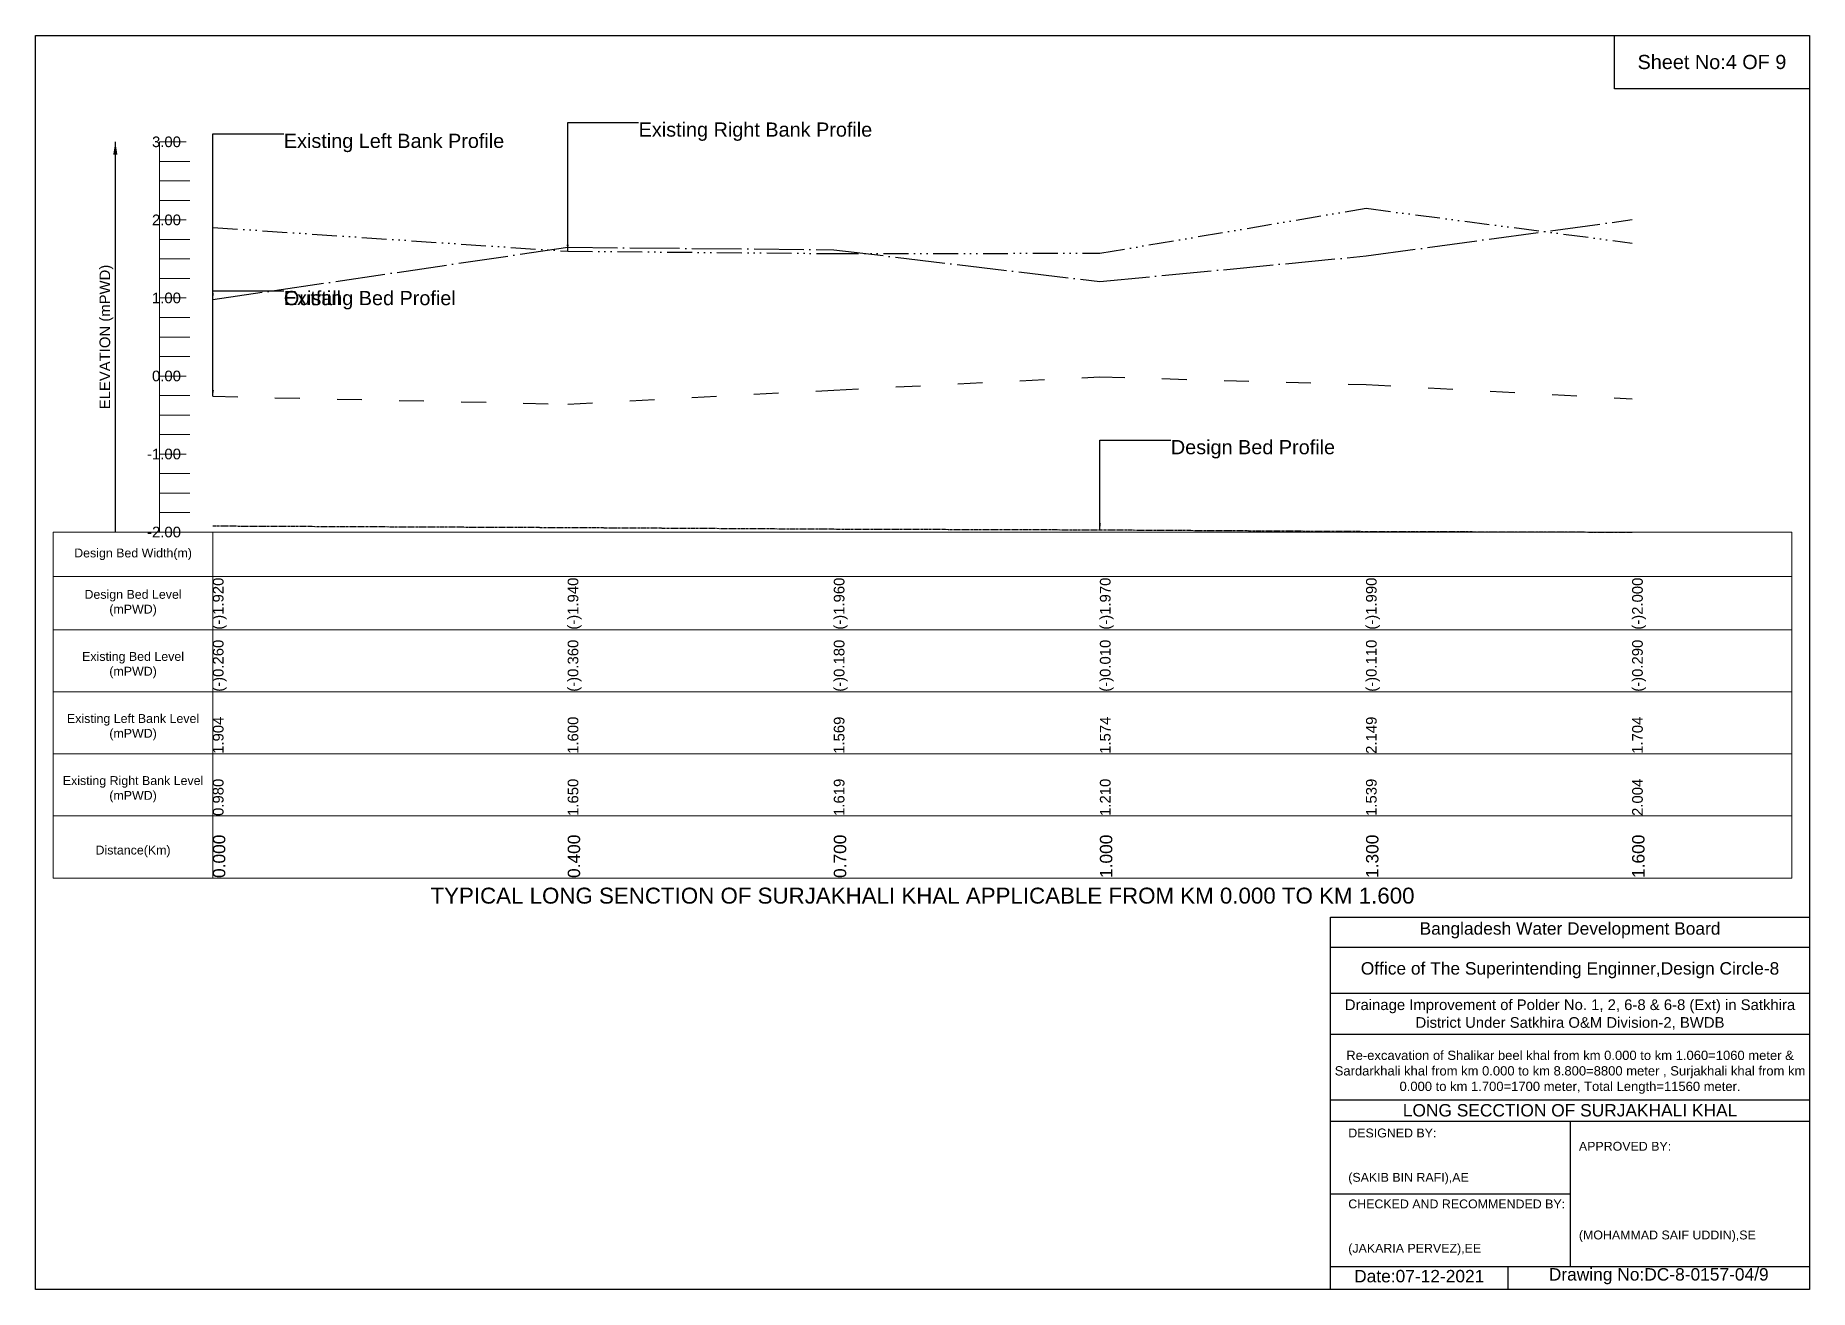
# Model space of a CAD drawing. Header units: inches. Extents: x 93000 to 506000, y -4242 to 0.
# Drawn here: x 450000 to 456000, y -4242 to 0 of the extents above; entities that cross this region are included whole.
import ezdxf

# ---------------------------------------------------------------- set-up
doc = ezdxf.new("R2010")
doc.units = ezdxf.units.IN
doc.header["$LTSCALE"] = 7
doc.header["$MEASUREMENT"] = 0
for name, pattern in [('ACAD_ISO03W100', [30, 12, -18]), ('ACAD_ISO04W100', [30, 24, -3, 0, -3]), ('ACAD_ISO14W100', [24, 12, -3, 0, -3, 0, -3, 0, -3]), ('CENTER', [2, 1.25, -0.25, 0.25, -0.25])]:
    doc.linetypes.add(name, pattern=pattern)
for name, color, linetype, lineweight in [('Design Bed Level Long Section', 7, 'CENTER', 25), ('Existing Bed Level for Long Section', 7, 'ACAD_ISO03W100', 25), ('Existing Left Bank of Long section', 7, 'ACAD_ISO04W100', 25), ('Existing Right Bank of Long Section', 7, 'ACAD_ISO14W100', 25), ('Long Section Border', 7, 'Continuous', 9), ('Long Section Labels', 7, 'Continuous', 9), ('Vscale for Long Section', 7, 'Continuous', 9)]:
    doc.layers.add(name, color=color, linetype=linetype, lineweight=lineweight)
doc.styles.get("Standard").update_dxf_attribs({"font": 'arial.ttf'})
doc.dimstyles.get("Standard").update_dxf_attribs({"dimtxt": 0.18, "dimasz": 0.18, "dimexe": 0.18, "dimexo": 0.0625, "dimgap": 0.09, "dimtad": 0, "dimtih": 1, "dimtoh": 1, "dimdec": 4, "dimzin": 0, "dimdsep": 46, "dimtxsty": 'Standard', "dimcen": 0.09, "dimadec": 0, "dimazin": 0, "dimtfac": 1, "dimtdec": 4, "dimtofl": 0, "dimtmove": 0, "dimatfit": 3, "dimfxl": 1, "dimtolj": 1, "dimtzin": 0, "dimarcsym": 0})

msp = doc.modelspace()

# ---------------------------------------------------------------- texts
at = {"attachment_point": 5}
for s, insert, char_height in [('Sheet No:4 OF 9', (455670, -90), 48), ('Bangladesh Water Development Board', (455190, -3027), 42), ('Office of The Superintending Enginner,Design Circle-8', (455190, -3162), 42)]:
    msp.add_mtext(s, dxfattribs=dict(at, insert=insert, char_height=char_height))
for s, insert, char_height, width, attachment_point in [('Drainage Improvement of Polder No. 1, 2, 6-8 & 6-8 (Ext) in Satkhira District Under Satkhira O&M Division-2, BWDB', (455190, -3312), 36, 1680, 5), ('Re-excavation of Shalikar beel khal from km 0.000 to km 1.060=1060 meter & Sardarkhali khal from km 0.000 to km 8.800=8800 meter , Surjakhali khal from km 0.000 to km 1.700=1700 meter, Total Length=11560 meter.', (455190, -3507), 31.4683, 1620, 5), ('LONG SECCTION OF SURJAKHALI KHAL', (455190, -3636), 42, 1680, 5), ('DESIGNED BY:^J^J^J(SAKIB BIN RAFI),AE', (454440, -3792), 30, 840, 4), ('APPROVED BY:^J^J^J^J^J^J(MOHAMMAD SAIF UDDIN),SE', (455220, -3912), 30, 840, 4), ('CHECKED AND RECOMMENDED BY:^J^J^J(JAKARIA PERVEZ),EE', (454440, -4032), 30, 840, 4), ('Date:07-12-2021', (454680, -4197), 42, 840, 5), ('Drawing No:DC-8-0157-04/9', (455490, -4197), 42, 1320, 5)]:
    msp.add_mtext(s, dxfattribs=dict(insert=insert, char_height=char_height, width=width, attachment_point=attachment_point))
at = {"layer": 'Long Section Border', "attachment_point": 5}
for s, insert, char_height in [('Design Bed Width(m)', (450330, -1755), 30), ('Design Bed Level^J(mPWD)', (450330, -1920), 30), ('Existing Bed Level^J(mPWD)', (450330, -2130), 30), ('Existing Left Bank Level^J(mPWD)', (450330, -2340), 30), ('Existing Right Bank Level^J(mPWD)', (450330, -2550), 30), ('Distance(Km)', (450330, -2760), 30), ('TYPICAL LONG SENCTION OF SURJAKHALI KHAL APPLICABLE FROM KM 0.000 TO KM 1.600', (453000, -2910), 54)]:
    msp.add_mtext(s, dxfattribs=dict(at, insert=insert, char_height=char_height))
at = {"layer": 'Long Section Labels', "char_height": 48, "attachment_point": 1}
for s, insert in [('Existing Right Bank Profile', (452040, -294.3)), ('Existing Left Bank Profile', (450840, -332.5)), ('Outfall', (450840, -864.2)), ('Existing Bed Profiel', (450840, -864.2)), ('Design Bed Profile', (453840, -1368.5))]:
    msp.add_mtext(s, dxfattribs=dict(at, insert=insert))
at = {"layer": 'Vscale for Long Section', "char_height": 36, "attachment_point": 6}
for s, insert in [('3.00', (450492, -360)), ('2.00', (450492, -624)), ('1.00', (450492, -888)), ('0.00', (450492, -1152)), ('-1.00', (450492, -1416)), ('-2.00', (450492, -1680))]:
    msp.add_mtext(s, dxfattribs=dict(at, insert=insert))
at = {"layer": 'Vscale for Long Section', "rotation": 90}
for s, insert, char_height, attachment_point in [('ELEVATION (mPWD)', (450240, -1020), 36, 5), ('(-)1.920', (450600, -2010), 36, 1), ('(-)1.940', (451800, -2010), 36, 1), ('(-)1.960', (452700, -2010), 36, 1), ('(-)1.970', (453600, -2010), 36, 1), ('(-)1.990', (454500, -2010), 36, 1), ('(-)2.000', (455400, -2010), 36, 1), ('(-)0.260', (450600, -2220), 36, 1), ('(-)0.360', (451800, -2220), 36, 1), ('(-)0.180', (452700, -2220), 36, 1), ('(-)0.010', (453600, -2220), 36, 1), ('(-)0.110', (454500, -2220), 36, 1), ('(-)0.290', (455400, -2220), 36, 1), ('1.904', (450600, -2430), 36, 1), ('1.600', (451800, -2430), 36, 1), ('1.569', (452700, -2430), 36, 1), ('1.574', (453600, -2430), 36, 1), ('2.149', (454500, -2430), 36, 1), ('1.704', (455400, -2430), 36, 1), ('0.980', (450600, -2640), 36, 1), ('1.650', (451800, -2640), 36, 1), ('1.619', (452700, -2640), 36, 1), ('1.210', (453600, -2640), 36, 1), ('1.539', (454500, -2640), 36, 1), ('2.004', (455400, -2640), 36, 1), ('0.000', (450600, -2850), 42, 1), ('0.400', (451800, -2850), 42, 1), ('0.700', (452700, -2850), 42, 1), ('1.000', (453600, -2850), 42, 1), ('1.300', (454500, -2850), 42, 1), ('1.600', (455400, -2850), 42, 1)]:
    msp.add_mtext(s, dxfattribs=dict(at, insert=insert, char_height=char_height, attachment_point=attachment_point))

# ---------------------------------------------------------------- linework, layer by layer
for points in [[(450000, 0), (456000, 0), (456000, -4242), (450000, -4242)], [(455340, 0), (456000, 0), (456000, -180), (455340, -180)]]:
    msp.add_lwpolyline(points, close=True)
for points in [[(454380, -4242), (454380, -2982), (456000, -2982)], [(454380, -3084), (456000, -3084)], [(454380, -3240), (456000, -3240)], [(454380, -3378), (456000, -3378)], [(454380, -3600), (456000, -3600)], [(454380, -3672), (456000, -3672)], [(455190, -3672), (455190, -4164)], [(454380, -3918), (455190, -3918)], [(454380, -4164), (456000, -4164)], [(454980, -4164), (454980, -4242)]]:
    msp.add_lwpolyline(points)
at = {"layer": 'Design Bed Level Long Section'}
msp.add_lwpolyline([(450600, -1658.9), (451800, -1664.2), (452700, -1669.4), (453600, -1672.1), (454500, -1677.4), (455400, -1680)], dxfattribs=at)
at = {"layer": 'Existing Bed Level for Long Section'}
msp.add_lwpolyline([(450600, -1220.6), (451800, -1247), (452700, -1199.5), (453600, -1154.6), (454500, -1181), (455400, -1228.6)], dxfattribs=at)
at = {"layer": 'Existing Left Bank of Long section'}
msp.add_lwpolyline([(450600, -893.3), (451800, -716.4), (452700, -724.6), (453600, -832.6), (454500, -745.7), (455400, -622.9)], dxfattribs=at)
at = {"layer": 'Existing Right Bank of Long Section'}
msp.add_lwpolyline([(450600, -649.3), (451800, -729.6), (452700, -737.8), (453600, -736.5), (454500, -584.7), (455400, -702.1)], dxfattribs=at)
at = {"layer": 'Long Section Border'}
msp.add_lwpolyline([(450060, -1680), (455940, -1680), (455940, -2850), (450060, -2850)], close=True, dxfattribs=at)
for points in [[(450600, -1680), (450600, -2850)], [(450060, -1830), (455940, -1830)], [(450060, -2010), (455940, -2010)], [(450060, -2220), (455940, -2220)], [(450060, -2430), (455940, -2430)], [(450060, -2640), (455940, -2640)]]:
    msp.add_lwpolyline(points, dxfattribs=at)
at = {"layer": 'Vscale for Long Section'}
for points in [[(450420, -1680), (450420, -1416), (450420, -1152), (450420, -888), (450420, -624), (450420, -360)], [(450420, -360), (450510, -360)], [(450420, -426), (450522, -426)], [(450420, -492), (450522, -492)], [(450420, -558), (450522, -558)], [(450420, -624), (450510, -624)], [(450420, -690), (450522, -690)], [(450420, -756), (450522, -756)], [(450420, -822), (450522, -822)], [(450420, -888), (450510, -888)], [(450420, -954), (450522, -954)], [(450420, -1020), (450522, -1020)], [(450420, -1086), (450522, -1086)], [(450420, -1152), (450510, -1152)], [(450420, -1218), (450522, -1218)], [(450420, -1284), (450522, -1284)], [(450420, -1350), (450522, -1350)], [(450420, -1416), (450510, -1416)], [(450420, -1482), (450522, -1482)], [(450420, -1548), (450522, -1548)], [(450420, -1614), (450522, -1614)], [(450420, -1680), (450510, -1680)]]:
    msp.add_lwpolyline(points, dxfattribs=at)

msp.set_redraw_order([(e.dxf.handle, doc.entitydb.next_handle()) for e in msp.query("TEXT MTEXT ATTDEF DIMENSION ARC_DIMENSION")])  # texts and dimensions are drawn at this point

# ---------------------------------------------------------------- leaders
at = {"layer": 'Long Section Labels', "annotation_type": 0, "has_hookline": 1, "hookline_direction": 0}
for points, text_width in [([(451800, -729.6), (451800, -294.3), (452039.9, -294.3)], 782), ([(450600, -893.3), (450600, -332.5), (450839.9, -332.5)], 737.4), ([(450600, -1220.6), (450600, -864.2), (450839.9, -864.2)], 571.4), ([(450600, -1220.6), (450600, -864.2), (450839.9, -864.2)], 185.8), ([(453600, -1672.1), (453600, -1368.5), (453839.9, -1368.5)], 547.4)]:
    msp.add_leader(points, dimstyle='Standard', override={"dimasz": 21.6}, dxfattribs=dict(at, text_width=text_width))
at = {"layer": 'Vscale for Long Section'}
msp.add_leader([(450270, -360), (450270, -1680)], dimstyle='Standard', override={"dimasz": 43.2}, dxfattribs=at)

doc.saveas('drawing.dxf')
